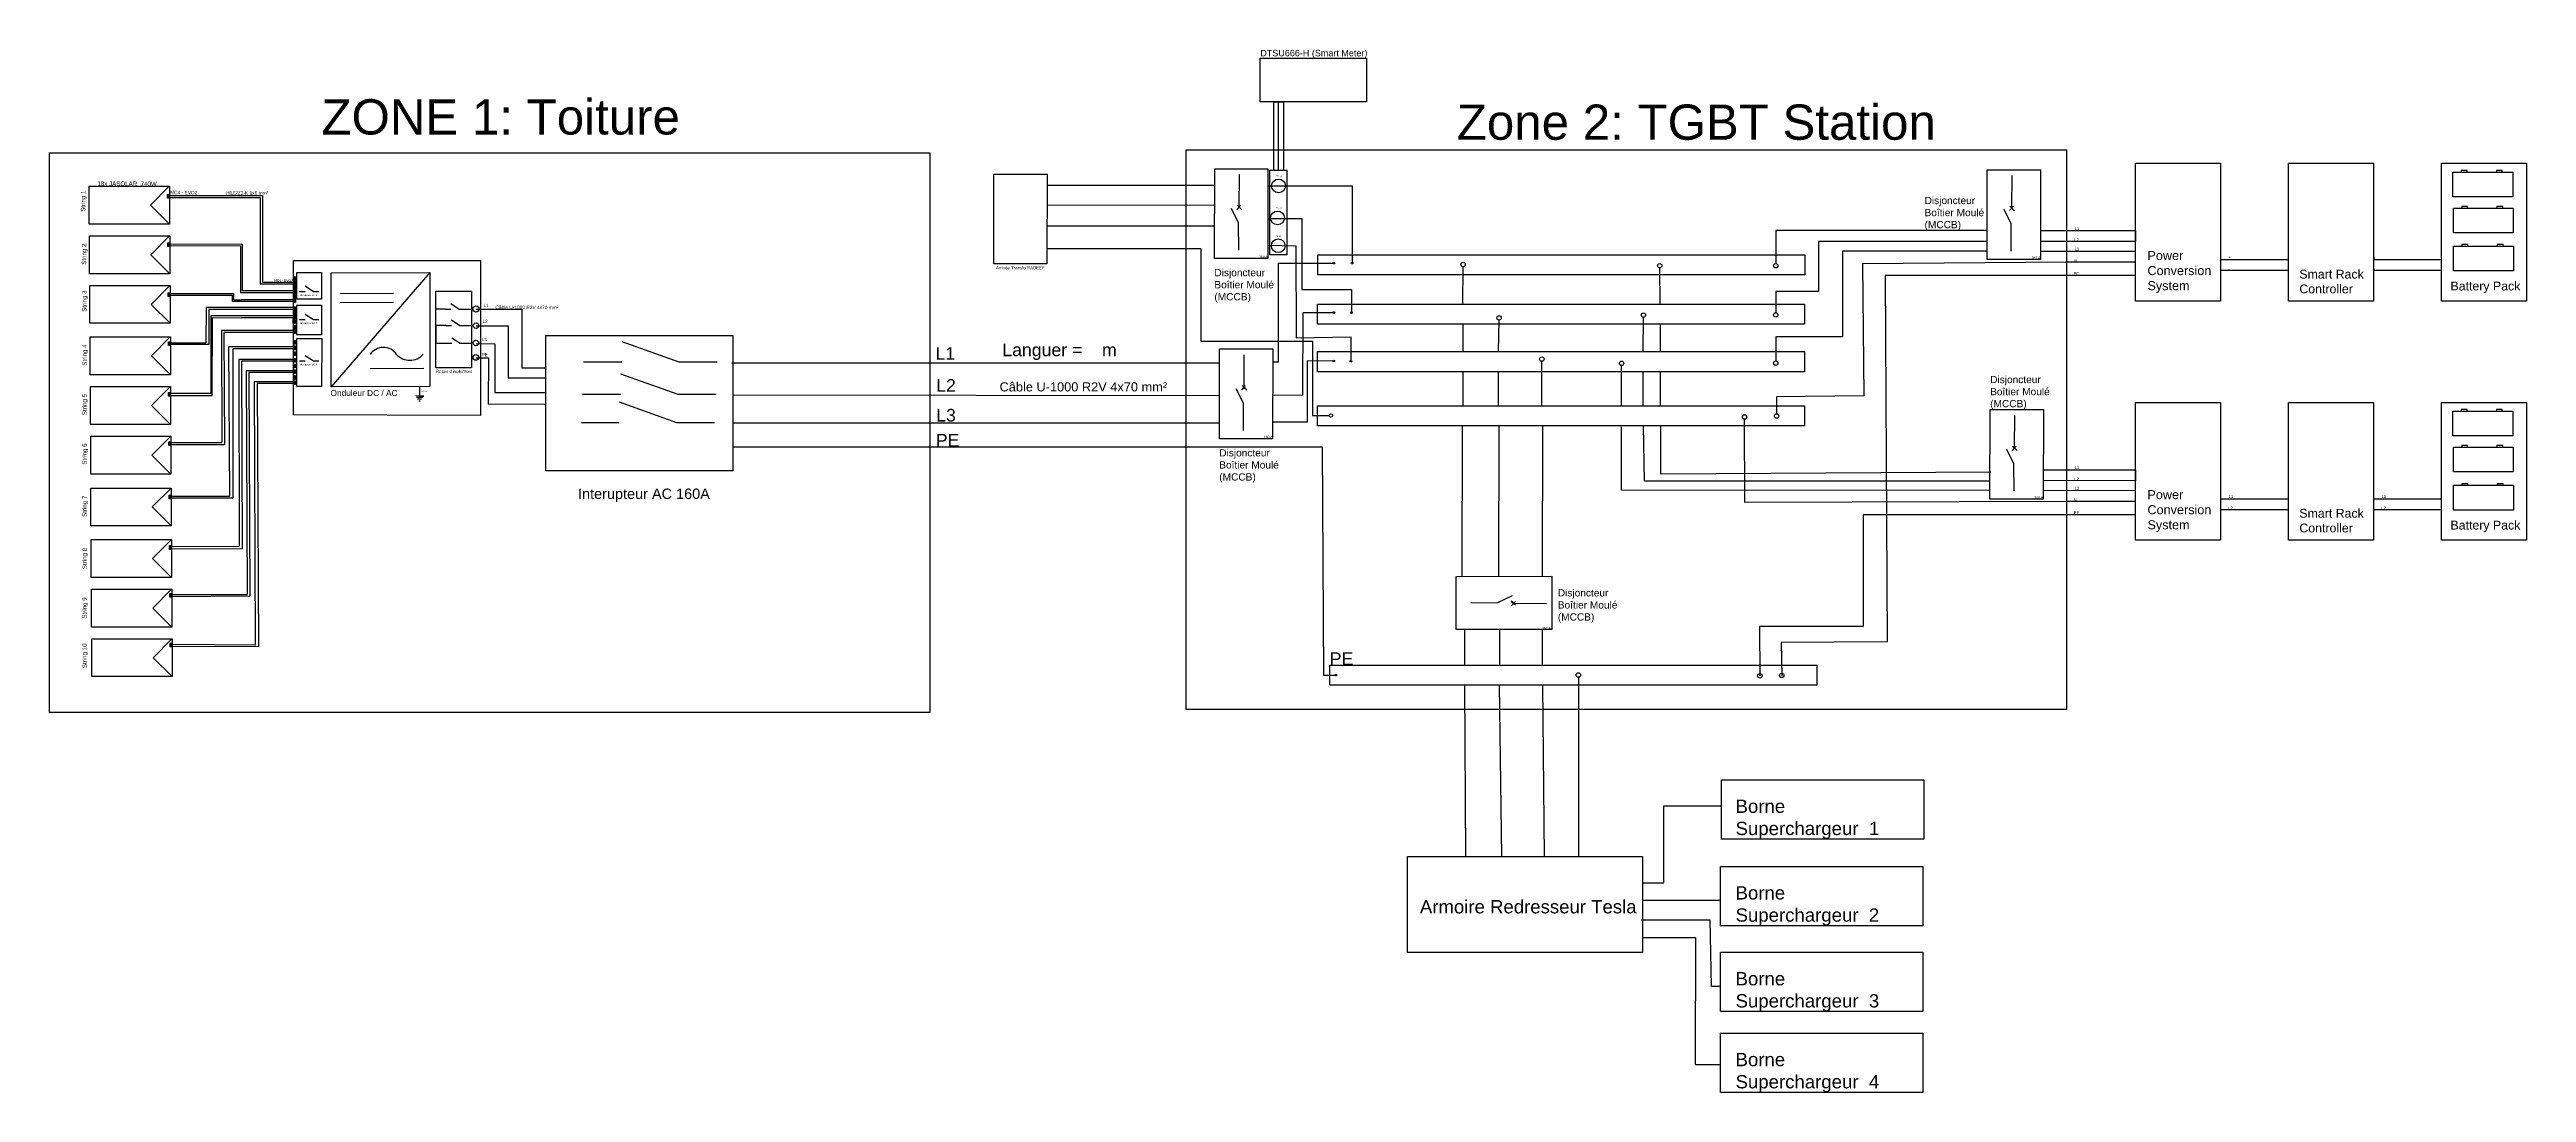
# Model space of a CAD drawing. Header units: millimetres. Extents: x 1781 to 10785, y -1123 to 2670.
import ezdxf

# ---------------------------------------------------------------- set-up
doc = ezdxf.new("R2010")
doc.units = ezdxf.units.MM
doc.styles.get("Standard").update_dxf_attribs({"font": 'arial.ttf'})

msp = doc.modelspace()

# ---------------------------------------------------------------- linework, layer by layer
for p, q in [((6231.5, 2231.3), (6231.5, 2480.1)), ((6231.5, 2480.1), (6267.2, 2480.1)), ((6248.3, 2231.3), (6248.3, 2480.1)), ((6267.2, 2480.1), (6267.2, 2231.3)), ((2147.8, 2104.1), (2216.3, 2172.9)), ((5407.4, 2176.3), (6015.8, 2176.3)), ((2216.9, 2035.3), (2147.8, 2104.1)), ((2215.4, 2139.3), (2211.1, 2139.2)), ((2215.4, 2132.5), (2211.1, 2132.5)), ((2213.2, 2141.2), (2213.2, 2137.5)), ((2216.9, 2139), (2216.9, 2139)), ((2216.9, 2139), (2554.6, 2139)), ((2216.9, 2132.4), (2546.4, 2132.4)), ((2546.4, 2132.4), (2546.4, 1817.2)), ((2554.6, 2139), (2554.6, 1823.8)), ((5406.4, 2105.2), (6015, 2103.9)), ((6103.1, 2039.5), (6077.5, 2091.8)), ((6097.3, 2087.8), (6111.4, 2103.4)), ((6105.4, 2096.8), (6097.3, 2087.8)), ((6115.2, 2087.3), (6098.4, 2103.4)), ((6098.4, 2103.4), (6105.4, 2096.8)), ((6105.4, 2096.8), (6115.2, 2087.3)), ((8911.6, 2036), (8886, 2088.3)), ((8905.8, 2084.3), (8919.9, 2099.9)), ((8913.9, 2093.2), (8905.8, 2084.3)), ((8923.7, 2083.8), (8906.9, 2099.9)), ((8906.9, 2099.9), (8913.9, 2093.2)), ((8913.9, 2093.2), (8923.7, 2083.8)), ((2148.8, 1923.3), (2217.3, 1992.1)), ((5406.2, 2029.2), (6015, 2029.2)), ((6103.9, 1940.3), (6103.1, 2039.5)), ((6209.7, 2055.7), (6333.2, 2055.7)), ((6333.2, 2055.7), (6333.2, 1797.3)), ((8912.4, 1936.8), (8911.6, 2036)), ((9018.1, 2011.2), (9364, 2011.2)), ((9364, 2011.2), (9364, 1971.2)), ((2218, 1854.5), (2148.8, 1923.3)), ((2216.4, 1956.7), (2212.1, 1956.6)), ((2216.5, 1963.4), (2212.2, 1963.4)), ((2214.3, 1965.4), (2214.3, 1961.7)), ((2218, 1963.4), (2481, 1962.5)), ((2218, 1957.4), (2475.1, 1956.5)), ((2475.1, 1956.5), (2475.1, 1785.3)), ((2481, 1962.5), (2481, 1792.1)), ((5406.9, 1946.3), (5966.3, 1946.3)), ((9017.9, 1936.5), (9364, 1936.2)), ((9364, 1971.2), (9018, 1972)), ((9364, 1896.2), (9113.2, 1896.2)), ((9672.4, 1905.9), (9919.4, 1905.9)), ((10228.5, 1905.9), (10475.5, 1905.9)), ((2149.9, 1743.2), (2218.4, 1812)), ((2546.4, 1817.2), (2667.2, 1817.2)), ((2554.6, 1823.8), (2667.2, 1823.8)), ((2672.9, 1817.4), (2668.6, 1817.3)), ((2673, 1840.2), (2668.7, 1840.2)), ((2673, 1833.5), (2668.7, 1833.4)), ((2673, 1824.1), (2668.7, 1824.1)), ((2673.1, 1801.5), (2668.8, 1801.5)), ((2673.2, 1808.3), (2668.9, 1808.2)), ((2670.8, 1826.1), (2670.8, 1822.4)), ((2710, 1810), (2740, 1790)), ((3163.3, 1858.8), (2804.9, 1443.3)), ((6919.1, 1743.8), (6919.4, 1880.2)), ((7635.6, 1743.8), (7634.3, 1875.5)), ((9363.7, 1847.8), (9112.9, 1847.8)), ((9919.4, 1865.9), (9672.4, 1865.9)), ((10475.5, 1865.9), (10228.5, 1865.9)), ((2219, 1674.4), (2149.9, 1743.2)), ((2217.4, 1775.4), (2213.1, 1775.3)), ((2217.5, 1782.1), (2213.2, 1782.1)), ((2215.3, 1784.1), (2215.3, 1780.4)), ((2218, 1782.1), (2449.5, 1782.1)), ((2445.7, 1775.8), (2219, 1775.8)), ((2349.7, 1731.2), (2349, 1602.6)), ((2666.9, 1731.2), (2349.7, 1731.2)), ((2665.9, 1724.4), (2359.4, 1724.4)), ((2359.4, 1724.4), (2359.4, 1597.1)), ((2445.7, 1753.4), (2445.7, 1775.8)), ((2478, 1753.4), (2445.7, 1753.4)), ((2449.5, 1782.1), (2449.5, 1759.7)), ((2449.5, 1759.7), (2479, 1760.2)), ((2667.2, 1785.3), (2475.1, 1785.3)), ((2665.7, 1753.4), (2478, 1753.4)), ((2666.7, 1760.2), (2479, 1760.2)), ((2668.1, 1792.1), (2480.5, 1792.1)), ((2672.9, 1785.4), (2668.6, 1785.3)), ((2672.9, 1753.9), (2668.6, 1753.9)), ((2672.9, 1724), (2668.6, 1723.9)), ((2673, 1792.1), (2668.7, 1792)), ((2673, 1775.4), (2668.7, 1775.3)), ((2673, 1768.6), (2668.7, 1768.6)), ((2673, 1760.7), (2668.7, 1760.6)), ((2673, 1730.7), (2668.7, 1730.7)), ((2673, 1716.3), (2668.7, 1716.3)), ((2690, 1790), (2710, 1790)), ((2740, 1790), (2760, 1790)), ((3031, 1750.2), (2836.6, 1749.3)), ((2837.6, 1782.8), (3030.8, 1783.8)), ((3219.8, 1725.7), (3185.4, 1725.7)), ((3219.8, 1725.7), (3239.8, 1725.7)), ((3239.8, 1745.7), (3269.8, 1725.7)), ((3269.8, 1725.7), (3289.8, 1725.7)), ((3289.8, 1725.7), (3315.3, 1725.7)), ((3331, 1725.1), (3419.4, 1725.8)), ((3419.4, 1725.8), (3497.7, 1725.2)), ((3497.7, 1725.2), (3497.7, 1512.3)), ((6333.2, 1797.3), (6513.9, 1797.3)), ((6513.9, 1797.3), (6513.7, 1716.1)), ((2151, 1555.8), (2219.4, 1624.6)), ((2367.3, 1701.3), (2367, 1418.7)), ((2667.4, 1701.3), (2367.3, 1701.3)), ((2371.8, 1412.2), (2373.8, 1695.1)), ((2373.8, 1695.1), (2478.8, 1694.5)), ((2406, 1647.6), (2407, 1240.5)), ((2668.2, 1647.8), (2406.1, 1647.8)), ((2415, 1641.1), (2416.7, 1233.8)), ((2667.2, 1641), (2415.8, 1641)), ((2666.4, 1694.5), (2478.8, 1694.5)), ((2672.7, 1684.2), (2668.4, 1684.2)), ((2672.7, 1677.5), (2668.4, 1677.4)), ((2672.9, 1694.7), (2668.6, 1694.7)), ((2672.9, 1640.9), (2668.6, 1640.9)), ((2673, 1709.6), (2668.7, 1709.5)), ((2673, 1701.5), (2668.7, 1701.4)), ((2673, 1647.7), (2668.7, 1647.6)), ((2673.2, 1657.4), (2668.9, 1657.3)), ((2673.3, 1664.1), (2669, 1664.1)), ((2690, 1687.6), (2710, 1687.6)), ((2710, 1707.6), (2740, 1687.6)), ((2740, 1687.6), (2760, 1687.6)), ((3222.6, 1666.5), (3185.4, 1666.5)), ((3185.4, 1666.5), (3185.4, 1602.1)), ((3222.6, 1666.5), (3242.6, 1666.5)), ((3242.6, 1686.5), (3272.6, 1666.5)), ((3243.5, 1621.7), (3273.5, 1601.7)), ((3272.6, 1666.5), (3292.6, 1666.5)), ((3292.6, 1666.5), (3315.3, 1666.5)), ((3331.4, 1665.5), (3448.7, 1664.7)), ((3448.7, 1664.7), (3448.1, 1476.4)), ((6919.4, 1571.1), (6919.6, 1670.8)), ((7048.4, 1571.1), (7050.2, 1686)), ((7574, 1571.1), (7574.8, 1696.1)), ((7637.3, 1571.1), (7637.4, 1670.8)), ((2220.1, 1487), (2151, 1555.8)), ((2218.5, 1596.9), (2214.2, 1596.8)), ((2218.6, 1603.6), (2214.3, 1603.6)), ((2216.4, 1605.6), (2216.4, 1601.9)), ((2220.1, 1603.4), (2349, 1602.6)), ((2359.4, 1597.1), (2220.1, 1597.1)), ((2667.2, 1588.4), (2431.4, 1588.4)), ((2431.4, 1588.4), (2435.6, 1045)), ((2666.2, 1581.6), (2446.9, 1581.6)), ((2446.9, 1581.6), (2447.4, 1039.4)), ((2667.2, 1542.9), (2469.5, 1542.9)), ((2469.5, 1542.9), (2470.1, 863.3)), ((2667.4, 1536.2), (2478.6, 1536.1)), ((2478.6, 1536.1), (2481.1, 854)), ((2672.9, 1581.7), (2668.6, 1581.7)), ((2672.9, 1536.2), (2668.6, 1536.2)), ((2673, 1588.5), (2668.7, 1588.4)), ((2673, 1560.3), (2668.7, 1560.2)), ((2673, 1543), (2668.7, 1542.9)), ((2673.1, 1601.2), (2668.8, 1601.2)), ((2673.1, 1567), (2668.8, 1567)), ((2673.2, 1608), (2668.9, 1607.9)), ((2690, 1537.6), (2710, 1537.6)), ((2710, 1557.6), (2740, 1537.6)), ((2740, 1537.6), (2760, 1537.6)), ((3185.4, 1602.1), (3223.5, 1601.7)), ((3223.5, 1601.7), (3243.5, 1601.7)), ((3273.5, 1601.7), (3293.5, 1601.7)), ((3293.5, 1601.7), (3315.3, 1601.7)), ((3330.8, 1548.6), (3377.1, 1548.6)), ((3331.4, 1601.1), (3399.3, 1599.9)), ((3377.1, 1548.6), (3375.8, 1380.2)), ((3399.3, 1599.9), (3399.9, 1422.8)), ((3722.2, 1533.5), (3860.8, 1533.5)), ((3860.8, 1607.6), (4068.8, 1533.5)), ((4068.8, 1533.5), (4207.5, 1533.5)), ((6248, 1533), (6227.7, 1533.1)), ((7205.8, 1374.1), (7205.8, 1536.3)), ((2152, 1375), (2220.5, 1443.8)), ((2667.2, 1501.6), (2495.4, 1501.6)), ((2495.4, 1501.6), (2499.7, 687.5)), ((2667.5, 1494.7), (2505.5, 1494.8)), ((2505.5, 1494.8), (2509.6, 682.4)), ((2667.2, 1461.7), (2525.1, 1461.7)), ((2525.1, 1461.7), (2528.2, 505)), ((2667.2, 1454.9), (2535.1, 1454.9)), ((2535.1, 1454.9), (2540, 498.1)), ((2672.9, 1522.5), (2668.6, 1522.5)), ((2672.9, 1515.8), (2668.6, 1515.7)), ((2672.9, 1495), (2668.6, 1495)), ((2672.9, 1480.4), (2668.6, 1480.3)), ((2672.9, 1473.6), (2668.6, 1473.6)), ((2672.9, 1454.8), (2668.6, 1454.8)), ((2673, 1501.8), (2668.7, 1501.7)), ((2673, 1461.6), (2668.7, 1461.5)), ((3141, 1510), (2946.7, 1509.1)), ((3125.9, 1443.7), (3125.5, 1409.8)), ((3448.1, 1476.4), (3585.8, 1476.4)), ((3497.7, 1512.3), (3584.9, 1512.1)), ((3856.4, 1489.9), (4064.4, 1415.9)), ((4261.1, 1530.5), (6034.3, 1530.5)), ((6115, 1432.2), (6129, 1447.8)), ((6123.1, 1441.2), (6115, 1432.2)), ((6132.9, 1431.7), (6116.1, 1447.9)), ((6116.1, 1447.9), (6123.1, 1441.2)), ((6123.1, 1441.2), (6132.9, 1431.7)), ((6919.4, 1374.1), (6919.4, 1498.2)), ((7048.4, 1374.1), (7048.4, 1498.2)), ((7495.2, 1374.1), (7495.2, 1520.8)), ((7574, 1374.1), (7574, 1498.2)), ((7636.9, 1374.1), (7636.9, 1498.2)), ((2221.1, 1306.2), (2152, 1375)), ((2219.6, 1419), (2215.3, 1418.9)), ((2219.6, 1412.2), (2215.3, 1412.2)), ((2217.4, 1420.9), (2217.4, 1417.2)), ((2367, 1418.7), (2221.1, 1418.9)), ((2221.1, 1412.2), (2371.8, 1412.2)), ((3141.1, 1409.5), (3112.2, 1409.9)), ((3115.1, 1405.3), (3137.9, 1405.1)), ((3119, 1399.2), (3133.5, 1399)), ((3123.7, 1392), (3128.4, 1391.9)), ((3125.5, 1409.8), (3141.1, 1409.5)), ((3375.8, 1380.2), (3584.6, 1380.8)), ((3399.9, 1422.8), (3585.2, 1422.1)), ((3717.7, 1415.9), (3856.4, 1415.9)), ((3851.6, 1388), (4059.6, 1314)), ((4064.4, 1415.9), (4203.1, 1415.9)), ((4263.7, 1413.8), (6034.3, 1412.1)), ((6120.8, 1384), (6095.1, 1436.2)), ((6121.6, 1284.8), (6120.8, 1384)), ((2153, 1194.9), (2221.5, 1263.7)), ((3713, 1314), (3851.6, 1314)), ((4059.6, 1314), (4198.3, 1314)), ((4265.3, 1312.4), (6034.3, 1312.4)), ((6372.3, 1338.3), (6432.5, 1338.7)), ((6916.2, 1301.4), (6915, 754.6)), ((7049.1, 1301.4), (7047.9, 754.6)), ((7208.1, 1301.1), (7207, 754.2)), ((2222.2, 1126.1), (2153, 1194.9)), ((2220.6, 1233.4), (2216.3, 1233.3)), ((2220.7, 1240.1), (2216.4, 1240)), ((2218.5, 1242.1), (2218.5, 1238.4)), ((2220.7, 1240.1), (2407, 1240.5)), ((2222.2, 1233.4), (2416.7, 1233.8)), ((4264.7, 1224.9), (6034.3, 1224.9)), ((8921.9, 1163.6), (8896.3, 1215.8)), ((8916.1, 1211.9), (8930.2, 1227.5)), ((8924.2, 1220.8), (8916.1, 1211.9)), ((8934, 1211.4), (8917.2, 1227.5)), ((8917.2, 1227.5), (8924.2, 1220.8)), ((8924.2, 1220.8), (8934, 1211.4)), ((8922.7, 1064.4), (8921.9, 1163.6)), ((9364, 1101.5), (9028.3, 1102.2)), ((9028.4, 1141.6), (9364, 1141.5)), ((9364, 1141.5), (9364, 1101.5)), ((2154.1, 1006.2), (2222.6, 1075)), ((2223.2, 937.4), (2154.1, 1006.2)), ((2221.7, 1046), (2217.4, 1046)), ((2221.7, 1039.3), (2217.4, 1039.2)), ((2219.5, 1048), (2219.5, 1044.3)), ((2222, 1039.2), (2447.4, 1039.4)), ((2222.3, 1046), (2435.6, 1045)), ((9028.3, 1067.2), (9364, 1066.5)), ((9364, 1026.5), (9113.2, 1026.5)), ((9672.4, 1036.1), (9919.4, 1036.1)), ((9919.4, 996.1), (9672.4, 996.1)), ((10228.5, 1036.1), (10475.5, 1036.1)), ((10475.5, 996.1), (10228.5, 996.1)), ((9363.7, 978), (9112.9, 978)), ((2155.2, 818.9), (2223.7, 887.7)), ((2224.3, 750.1), (2155.2, 818.9)), ((2222.8, 862.1), (2218.5, 862)), ((2222.8, 855.3), (2218.5, 855.3)), ((2220.6, 864.1), (2220.6, 860.4)), ((2223.1, 855.3), (2481.1, 854)), ((2223.4, 862.1), (2470.1, 863.3)), ((2156.2, 638), (2224.7, 706.8)), ((2225.4, 569.2), (2156.2, 638)), ((2223.8, 681), (2219.5, 681)), ((2223.9, 687.8), (2219.6, 687.7)), ((2221.7, 689.8), (2221.7, 686)), ((2224.4, 687.7), (2499.4, 687.5)), ((2225.4, 681), (2509.6, 682.4)), ((6947.1, 657.4), (7046.3, 658.2)), ((7046.3, 658.2), (7098.6, 683.8)), ((7094.1, 646.1), (7110.2, 662.9)), ((7103.6, 655.9), (7094.1, 646.1)), ((7103.6, 655.9), (7094.6, 664)), ((7094.6, 664), (7110.2, 649.9)), ((7110.2, 662.9), (7103.6, 655.9)), ((6924.5, 560.7), (6924.5, 431.3)), ((7051.8, 560.7), (7051.8, 431.3)), ((7206.6, 560.7), (7206.6, 431.3)), ((2157.3, 457.9), (2225.8, 526.7)), ((2226.4, 389.1), (2157.3, 457.9)), ((2224.8, 500.5), (2220.5, 500.4)), ((2224.9, 507.2), (2220.6, 507.2)), ((2222.7, 509.2), (2222.7, 505.5)), ((2228.2, 507.2), (2531, 505)), ((2229.2, 500.4), (2542.8, 498.1)), ((7338.5, 387), (7339, -265)), ((6925, 358.3), (6928.1, -265)), ((7051.2, 358.3), (7059.1, -265)), ((7207.7, 358.3), (7214.5, -265))]:
    msp.add_line(p, q)
for points in [[(6182.4, 2638.1), (6568.8, 2638.1), (6568.8, 2480.1), (6182.4, 2480.1)], [(1780.9, 2294.1), (4980.7, 2294.1), (4980.7, 258.8), (1780.9, 258.8)], [(5913, 2304.9), (9112.9, 2304.9), (9112.9, 269.5), (5913, 269.5)], [(9363.7, 2256.5), (9672.4, 2256.5), (9672.4, 1754.9), (9363.7, 1754.9)], [(9919.8, 2256.5), (10228.5, 2256.5), (10228.5, 1754.9), (9919.8, 1754.9)], [(10476.3, 2256.5), (10785.1, 2256.5), (10785.1, 1754.9), (10476.3, 1754.9)], [(1925.1, 2172.9), (2216.9, 2172.9), (2216.9, 2035.3), (1925.1, 2035.3)], [(5214.1, 2216.7), (5407.5, 2216.7), (5406.8, 1890.2), (5213.4, 1890.2)], [(6016.7, 2236.4), (6210.1, 2236.4), (6209.4, 1909.9), (6016, 1909.9)], [(6217.4, 2231.3), (6279.2, 2231.3), (6279.1, 1923.7), (6217.2, 1923.7)], [(6217.4, 2231.3), (6279.2, 2231.3), (6279.1, 1923.7), (6217.2, 1923.7)], [(8825.2, 2232.9), (9018.6, 2232.9), (9017.9, 1906.4), (8824.5, 1906.4)], [(10517.4, 2224.5), (10735.1, 2224.5), (10735.1, 2134.5), (10517.4, 2134.5)], [(10547.7, 2224.5), (10569, 2224.5), (10569, 2230.4), (10547.7, 2230.4)], [(10675.8, 2224.5), (10697.1, 2224.5), (10697.1, 2230.4), (10675.8, 2230.4)], [(2209.7, 2142.7), (2216.9, 2142.7), (2216.9, 2129.1), (2209.7, 2129.1)], [(10519.5, 2093.4), (10737.2, 2093.4), (10737.2, 2003.3), (10519.5, 2003.3)], [(10549.8, 2093.4), (10571.1, 2093.4), (10571.1, 2099.3), (10549.8, 2099.3)], [(10677.9, 2093.4), (10699.2, 2093.4), (10699.2, 2099.3), (10677.9, 2099.3)], [(1926.2, 1992.1), (2218, 1992.1), (2218, 1854.5), (1926.2, 1854.5)], [(2210.7, 1966.9), (2218, 1966.9), (2218, 1953.2), (2210.7, 1953.2)], [(2667.2, 1903), (3347.1, 1903), (3347.1, 1339.4), (2667.2, 1340.9)], [(6391.2, 1923.8), (8161.8, 1923.8), (8161.8, 1850.9), (6391.2, 1850.9)], [(10520.1, 1954.6), (10737.8, 1954.6), (10737.8, 1864.6), (10520.1, 1864.6)], [(10550.4, 1954.6), (10571.8, 1954.6), (10571.8, 1960.5), (10550.4, 1960.5)], [(10678.5, 1954.6), (10699.9, 1954.6), (10699.9, 1960.5), (10678.5, 1960.5)], [(1927.2, 1812), (2219, 1812), (2219, 1674.4), (1927.2, 1674.4)], [(2667.2, 1827.5), (2674.5, 1827.5), (2674.5, 1813.9), (2667.2, 1813.9)], [(2667.3, 1843.7), (2674.5, 1843.7), (2674.5, 1830), (2667.3, 1830)], [(2667.4, 1811.7), (2674.7, 1811.7), (2674.7, 1798.1), (2667.4, 1798.1)], [(2679.7, 1858.8), (2769.7, 1858.8), (2769.9, 1762.4), (2679.9, 1762.4)], [(2804.9, 1858.4), (3163.3, 1858.8), (3163.3, 1443.8), (2804.9, 1443.3)], [(2211.7, 1785.6), (2219, 1785.6), (2219, 1771.9), (2211.7, 1771.9)], [(2667.2, 1795.5), (2674.5, 1795.5), (2674.5, 1781.9), (2667.2, 1781.9)], [(2667.2, 1764.1), (2674.5, 1764.1), (2674.5, 1750.5), (2667.2, 1750.5)], [(2667.2, 1734.2), (2674.5, 1734.2), (2674.5, 1720.5), (2667.2, 1720.5)], [(2667.3, 1778.8), (2674.5, 1778.8), (2674.5, 1765.2), (2667.3, 1765.2)], [(2667.3, 1719.8), (2674.5, 1719.8), (2674.5, 1706.1), (2667.3, 1706.1)], [(2680, 1740), (2770, 1740), (2770, 1632.3), (2680, 1632.3)], [(3185.4, 1791.4), (3315.3, 1791.4), (3315.3, 1512.5), (3185.4, 1512.5)], [(6390.2, 1743.8), (8160.8, 1743.8), (8160.8, 1670.8), (6390.2, 1670.8)], [(1928.3, 1624.6), (2220.1, 1624.6), (2220.1, 1487), (1928.3, 1487)], [(2667, 1687.7), (2674.2, 1687.7), (2674.2, 1674), (2667, 1674)], [(2667.2, 1704.9), (2674.5, 1704.9), (2674.5, 1691.3), (2667.2, 1691.3)], [(2667.2, 1651.1), (2674.5, 1651.1), (2674.5, 1637.5), (2667.2, 1637.5)], [(2667.5, 1667.6), (2674.8, 1667.6), (2674.8, 1653.9), (2667.5, 1653.9)], [(3585, 1629.6), (4264.9, 1629.6), (4264.6, 1138.2), (3584.8, 1138.2)], [(2212.8, 1607.1), (2220.1, 1607.1), (2220.1, 1593.4), (2212.8, 1593.4)], [(2667.2, 1591.9), (2674.5, 1591.9), (2674.5, 1578.3), (2667.2, 1578.3)], [(2667.2, 1546.4), (2674.5, 1546.4), (2674.5, 1532.7), (2667.2, 1532.7)], [(2667.3, 1570.5), (2674.6, 1570.5), (2674.6, 1556.8), (2667.3, 1556.8)], [(2667.4, 1611.4), (2674.7, 1611.4), (2674.7, 1597.8), (2667.4, 1597.8)], [(2680.3, 1619.3), (2770.3, 1619.3), (2769.9, 1444.6), (2679.9, 1444.6)], [(6034.3, 1580.8), (6227.8, 1580.8), (6227.1, 1254.3), (6033.6, 1254.3)], [(6390.2, 1571.1), (8160.8, 1571.1), (8160.8, 1498.2), (6390.2, 1498.2)], [(1929.3, 1443.8), (2221.1, 1443.8), (2221.1, 1306.2), (1929.3, 1306.2)], [(2667.2, 1526), (2674.4, 1526), (2674.4, 1512.3), (2667.2, 1512.3)], [(2667.2, 1505.2), (2674.5, 1505.2), (2674.5, 1491.6), (2667.2, 1491.6)], [(2667.2, 1483.8), (2674.4, 1483.8), (2674.4, 1470.2), (2667.2, 1470.2)], [(2667.2, 1465), (2674.5, 1465), (2674.5, 1451.4), (2667.2, 1451.4)], [(2213.9, 1422.4), (2221.1, 1422.4), (2221.1, 1408.8), (2213.9, 1408.8)], [(6390.2, 1374.1), (8160.8, 1374.1), (8160.8, 1301.1), (6390.2, 1301.1)], [(8835.5, 1360.5), (9028.9, 1360.5), (9028.2, 1034), (8834.8, 1034)], [(9363.7, 1386.7), (9672.4, 1386.7), (9672.4, 885.1), (9363.7, 885.1)], [(9919.8, 1386.7), (10228.5, 1386.7), (10228.5, 885.1), (9919.8, 885.1)], [(10476.3, 1386.7), (10785.1, 1386.7), (10785.1, 885.1), (10476.3, 885.1)], [(10517.4, 1354.8), (10735.1, 1354.8), (10735.1, 1264.7), (10517.4, 1264.7)], [(10547.7, 1354.8), (10569, 1354.8), (10569, 1360.6), (10547.7, 1360.6)], [(10675.8, 1354.8), (10697.1, 1354.8), (10697.1, 1360.6), (10675.8, 1360.6)], [(1930.4, 1263.7), (2222.2, 1263.7), (2222.2, 1126.1), (1930.4, 1126.1)], [(2214.9, 1243.5), (2222.2, 1243.5), (2222.2, 1229.9), (2214.9, 1229.9)], [(10519.5, 1223.6), (10737.2, 1223.6), (10737.2, 1133.6), (10519.5, 1133.6)], [(10549.8, 1223.6), (10571.1, 1223.6), (10571.1, 1229.5), (10549.8, 1229.5)], [(10677.9, 1223.6), (10699.2, 1223.6), (10699.2, 1229.5), (10677.9, 1229.5)], [(10520.1, 1084.9), (10737.8, 1084.9), (10737.8, 994.8), (10520.1, 994.8)], [(10550.4, 1084.9), (10571.8, 1084.9), (10571.8, 1090.8), (10550.4, 1090.8)], [(10678.5, 1084.9), (10699.9, 1084.9), (10699.9, 1090.8), (10678.5, 1090.8)], [(1931.5, 1075), (2223.2, 1075), (2223.2, 937.4), (1931.5, 937.4)], [(2216, 1049.4), (2223.2, 1049.4), (2223.2, 1035.8), (2216, 1035.8)], [(1932.5, 887.7), (2224.3, 887.7), (2224.3, 750.1), (1932.5, 750.1)], [(2217.1, 865.5), (2224.3, 865.5), (2224.3, 851.9), (2217.1, 851.9)], [(7241.5, 754.1), (7241.5, 560.7), (6893.8, 560.3), (6893.8, 753.7)], [(1933.6, 706.8), (2225.4, 706.8), (2225.4, 569.2), (1933.6, 569.2)], [(2218.1, 691.2), (2225.4, 691.2), (2225.4, 677.6), (2218.1, 677.6)], [(1934.6, 526.7), (2226.4, 526.7), (2226.4, 389.1), (1934.6, 389.1)], [(2219.1, 510.6), (2226.4, 510.6), (2226.4, 497), (2219.1, 497)], [(6434.6, 431.3), (8205.2, 431.3), (8205.2, 358.3), (6434.6, 358.3)], [(7858.6, 13.5), (8594.1, 13.5), (8594.1, -202.3), (7858.6, -202.3)], [(6717.2, -265), (7572.2, -265), (7572.2, -614.5), (6717.2, -614.5)], [(7855.7, -301.4), (8591.2, -301.4), (8591.2, -517.3), (7855.7, -517.3)], [(7855.7, -613.5), (8591.2, -613.5), (8591.2, -829.3), (7855.7, -829.3)], [(7855.7, -907.7), (8591.2, -907.7), (8591.2, -1123.5), (7855.7, -1123.5)]]:
    msp.add_lwpolyline(points, close=True)
for points in [[(6105.4, 2096.8), (6106.4, 2215.3)], [(6209.9, 2174.2), (6516.1, 2174.1), (6516.2, 1896.4)], [(8913.9, 2093.2), (8914.9, 2211.8)], [(8824.7, 2011.8), (8055.9, 2011.2), (8055.9, 1891.4)], [(5966.3, 1946.3), (5965.8, 1608.9), (6372.4, 1608.9), (6372.3, 1338.3)], [(6209.5, 1958.7), (6311.8, 1955.9), (6312.5, 1621.3), (6511.5, 1624.6), (6511.7, 1539.3)], [(6248, 1533), (6248.1, 1893.4), (6446.5, 1893.1)], [(8824.6, 1971.8), (8211.8, 1971.2), (8211.8, 1789.6), (8055.9, 1789.6), (8055.9, 1712.7)], [(8824.5, 1936.9), (8298.6, 1936.2), (8298.6, 1625), (8055.9, 1625), (8055.9, 1537.4)], [(9113.2, 1896.2), (8371.8, 1890), (8375.9, 1410), (8058.6, 1407.3), (8059.1, 1345)], [(9112.9, 1847.8), (8453.6, 1847.8), (8461.3, 515.7), (8076, 513.5), (8078.1, 391.2)], [(6227.4, 1414.5), (6337.2, 1413), (6338.5, 1713.8), (6446.8, 1713.2)], [(6123.1, 1441.2), (6124.1, 1559.8)], [(6446.3, 1536.9), (6352.9, 1537.6), (6352.1, 1314.5), (6227.2, 1315)], [(8834.8, 1066.7), (7495, 1067.4), (7495.1, 1298.1)], [(8834.9, 1100.3), (7578.9, 1100.3), (7575.2, 1301.1)], [(8837.9, 1133.3), (7638.1, 1125.8), (7638.1, 1301.1)], [(9113.2, 1026.5), (7943.9, 1023), (7942.9, 1325.4)], [(8924.2, 1220.8), (8925.2, 1339.4)], [(6034.3, 1224.9), (6406.6, 1224.5), (6411.9, 395), (6457.2, 394.6)], [(9112.9, 978), (8374, 978), (8374, 571.4), (7997.2, 571.4), (7998.3, 391.9)], [(7103.6, 655.9), (7222.1, 654.9)], [(7572.2, -361.3), (7649.2, -361.3), (7649.2, -81.3), (7858.6, -81.3)], [(7572.2, -423.7), (7855.7, -423.7)], [(7568.5, -495), (7817, -495), (7820.8, -736.9), (7855.7, -736.9)], [(7572.2, -559.4), (7764.6, -559.4), (7763.4, -1021.2), (7855.7, -1021.2)]]:
    msp.add_lwpolyline(points)
for centre, radius in [((6248.6, 2174.1), 25), ((2213.3, 2139.2), 2.68), ((2213.2, 2132.5), 2.48), ((6244.8, 2057.6), 25), ((6247.6, 1956.5), 25), ((2214.3, 1963.4), 2.68), ((2214.3, 1956.6), 2.48), ((6449.6, 1893.1), 3.05), ((6516.2, 1893.3), 3.05), ((6919.4, 1888.2), 8), ((7634.2, 1883.5), 8), ((8055.9, 1883.4), 8), ((2670.8, 1824.1), 2.68), ((2670.9, 1840.2), 2.68), ((2670.8, 1817.3), 2.48), ((2671, 1808.3), 2.68), ((2670.8, 1833.5), 2.48), ((2671, 1801.5), 2.48), ((2215.3, 1782.1), 2.68), ((2215.3, 1775.4), 2.48), ((2670.8, 1792.1), 2.68), ((2670.8, 1760.7), 2.68), ((2670.8, 1730.7), 2.68), ((2670.9, 1775.4), 2.68), ((2670.9, 1716.3), 2.68), ((2670.8, 1785.3), 2.48), ((2670.8, 1753.9), 2.48), ((2670.8, 1723.9), 2.48), ((2670.8, 1768.6), 2.48), ((2670.8, 1709.6), 2.48), ((3330.8, 1726), 11.4), ((6449.9, 1713.3), 3.05), ((6513.7, 1713), 3.05), ((7575, 1704.1), 8), ((8055.9, 1704.7), 8), ((2670.6, 1684.2), 2.68), ((2670.5, 1677.5), 2.48), ((2670.8, 1701.4), 2.68), ((2670.8, 1647.6), 2.68), ((2670.8, 1694.7), 2.48), ((2670.8, 1640.9), 2.48), ((2671.1, 1664.1), 2.68), ((2671.1, 1657.4), 2.48), ((3331.3, 1665.6), 10.2), ((7050.3, 1694), 8), ((2216.4, 1603.6), 2.68), ((2216.4, 1596.9), 2.48), ((2670.8, 1588.4), 2.68), ((2670.8, 1542.9), 2.68), ((2670.9, 1567), 2.68), ((2671, 1607.9), 2.68), ((2670.8, 1581.7), 2.48), ((2670.8, 1536.2), 2.48), ((2670.9, 1560.3), 2.48), ((2671, 1601.2), 2.48), ((3330.7, 1550), 10.2), ((3330.9, 1602.6), 10.2), ((6449.4, 1536.9), 3.05), ((6511.7, 1536.2), 3.05), ((7205.8, 1544.3), 8), ((7495.8, 1528.7), 8), ((8055.9, 1529.4), 8), ((2670.8, 1522.5), 2.68), ((2670.8, 1501.7), 2.68), ((2670.8, 1480.4), 2.68), ((2670.8, 1461.6), 2.68), ((2670.7, 1515.7), 2.48), ((2670.7, 1473.6), 2.48), ((2670.8, 1495), 2.48), ((2670.8, 1454.8), 2.48), ((2217.5, 1418.9), 2.68), ((2217.4, 1412.2), 2.48), ((6439, 1338.7), 6.43), ((7942.9, 1333.4), 8), ((8059.2, 1337), 8), ((2218.5, 1240.1), 2.68), ((2218.5, 1233.3), 2.48), ((2219.6, 1046), 2.68), ((2219.5, 1039.2), 2.48), ((2220.7, 862.1), 2.68), ((2220.6, 855.3), 2.48), ((2221.7, 687.7), 2.68), ((2221.7, 681), 2.48), ((2222.8, 507.2), 2.68), ((2222.7, 500.4), 2.48), ((6457.4, 394.6), 3.05), ((7338.5, 395), 8), ((7998.3, 391.9), 8), ((8078, 393.3), 8)]:
    msp.add_circle(centre, radius)
for centre, radius, start, end in [((2994.3, 1527.8), 58.6, 34.80539, 145.74779), ((3090.6, 1603.9), 64.3, 221.55495, 318.99823)]:
    msp.add_arc(centre, radius, start, end)

# ---------------------------------------------------------------- texts
at = {"attachment_point": 1}
for s, insert, char_height, width in [('DTSU666-H (Smart Meter)', (6182.4, 2668.8), 23.431, 404.779), ('TC L1', (6239.7, 2212.2), 5.34, 25.168), ('TC L2', (6239.7, 2096.8), 5.34, 25.168), ('Disjoncteur Boîtier Moulé (MCCB)', (8597, 2134.1), 26.322, 230.838), ('TC L3', (6238.2, 1994), 5.34, 25.168), ('160 A', (6177.7, 1920.8), 8.68, 31.903), ('160 A', (8986.2, 1917.3), 8.68, 31.903), ('Power Conversion System', (9407.3, 1937.2), 32.872, 256.572), ('Arrivée Transfo RADEEF', (5221.9, 1881.9), 11.277, 184.002), ('Disjoncteur Boîtier Moulé (MCCB)', (6015.4, 1871.8), 26.322, 230.838), ('Smart Rack \\PController', (9959.5, 1869), 32.104, 250.576), (' Battery Pack', (10496.4, 1825.9), 32.104, 279.863), ('Câble U-1000 R2V 4x70 mm²', (5234.5, 1459.7), 33.232, 636.154), ('Disjoncteur Boîtier Moulé (MCCB)', (8835.5, 1482.9), 26.322, 230.838), ('160 A', (6195.4, 1265.3), 8.68, 31.903), ('Disjoncteur Boîtier Moulé (MCCB)', (6033.1, 1216.3), 26.322, 230.838), ('160 A', (8996.5, 1044.9), 8.68, 31.903), ('Power Conversion System', (9407.3, 1067.4), 32.872, 256.572), ('Smart Rack \\PController', (9959.5, 999.3), 32.104, 250.576), (' Battery Pack', (10496.4, 956.2), 32.104, 279.863), ('Disjoncteur Boîtier Moulé (MCCB)', (7263.9, 707), 26.322, 230.838), ('Borne Superchargeur  1', (7910, -58.2), 48.373, 634.725), ('Armoire Redresseur Tesla', (6762.4, -423.7), 48.323, 849.075), ('Borne Superchargeur  2', (7910, -373.2), 48.373, 634.725), ('Borne Superchargeur  3', (7910, -685.3), 48.373, 634.725), ('Borne Superchargeur  4', (7910, -979.5), 48.373, 634.725)]:
    msp.add_mtext(s, dxfattribs=dict(at, insert=insert, char_height=char_height, width=width))
for s, width, gutter_width, insert, char_height in [('ZONE 1:{\\fArial|b0|i0|c178|p34; }Toiture', 1670.177, 640.8, (2769.3, 2489.1), 128.17), ('\\pxqc;Zone 2:{\\fArial|b0|i0|c178|p34; }TGBT Station', 2420.765, 640.8, (6556.9, 2470), 128.17), ('L2', 125.737, 53.7, (9141.7, 1982.9), 10.73), ('L1', 125.737, 53.7, (9142.7, 2024.8), 10.73), ('N', 125.737, 53.7, (9141.4, 1907), 10.7), ('L3', 125.737, 53.7, (9142.4, 1949.8), 10.73), ('+', 125.737, 53.7, (9702, 1919.4), 10.7), ('+', 125.737, 53.7, (10229.5, 1918.5), 10.7), ('PE', 125.737, 53.7, (9139.1, 1861.2), 10.73), ('-', 125.737, 53.7, (9701, 1877.5), 10.7), ('-', 125.737, 53.7, (10228.5, 1876.6), 10.7), ('Interrupteur DC 1', 69.011, 29.5, (2690, 1780), 5.89), ('L1', 135.51, 57.8, (3359.2, 1745.4), 11.57), ('Interrupteur DC 2', 69.011, 29.5, (2690, 1677.6), 5.89), ('L3', 135.51, 57.8, (3352.3, 1621.1), 11.57), ('L2', 135.51, 57.8, (3355.3, 1687.2), 11.57), ('PE', 135.51, 57.8, (3352.3, 1565.8), 11.57), ('L1', 539.04, 230, (5001.5, 1587.4), 46.01), ('Languer =    m', 539.04, 230, (5244.3, 1600.7), 46.007), ('Interrupteur DC 3', 69.011, 29.5, (2690, 1527.6), 5.89), ('Relais d isolement ', 135.51, 57.8, (3185.3, 1505.2), 11.566), ('L2', 539.04, 230, (5003.9, 1471.4), 46.01), ('Onduleur DC / AC ', 254.027, 108.4, (2802.1, 1431.5), 21.681), ('Cu 16 mm', 23.921, 17.4, (3132.4, 1428.8), 3.48), ('L3', 539.04, 230, (5003.9, 1363), 46.01), ('PE', 539.04, 230, (5002.6, 1271.9), 46.01), ('L2', 125.737, 53.7, (9141.7, 1113.1), 10.73), ('L1', 125.737, 53.7, (9142.7, 1155), 10.73), ('Interupteur AC 160A', 490.378, 188.2, (3702.1, 1073.1), 37.632), ('N', 125.737, 53.7, (9139.3, 1037.2), 10.7), ('PE', 125.737, 53.7, (9139.6, 990.6), 10.73), ('L3', 125.737, 53.7, (9142.4, 1080), 10.73), ('L2', 125.737, 53.7, (9701, 1007.7), 10.73), ('L1', 125.737, 53.7, (9702, 1049.7), 10.73), ('L2', 125.737, 53.7, (10257.1, 1007.7), 10.73), ('L1', 125.737, 53.7, (10258.1, 1049.7), 10.73), ('PE', 539.04, 230, (6434.6, 477.3), 46.01)]:
    msp.add_mtext_dynamic_manual_height_columns(s, width=width, gutter_width=gutter_width, heights=[0], dxfattribs=dict(at, insert=insert, char_height=char_height))
for s, width, gutter_width, insert, char_height, rotation in [('18x JASOLAR  740W', 236.583, 80.3, (1955, 2190.7), 16.056, 359.71616), ('String 1', 81.311, 80.3, (1894.7, 2079.9), 16.06, 89.71616), ('MC4 - EVO2', 109.618, 62.4, (2219.3, 2156.3), 12.48, 359.71616), ('H1Z2Z2-K 1x6 mm²', 166.455, 62.4, (2422.8, 2154.8), 12.479, 359.71616), ('String 2', 81.311, 80.3, (1898, 1887.3), 16.06, 89.71616), ('MC4 - EVO2', 75.876, 43.2, (2597.3, 1834.3), 8.64, 359.71616), ('String 3', 81.311, 80.3, (1899.4, 1716.2), 16.06, 89.71616), ('Câble U-1000 R2V 4x70 mm²', 235.714, 62.4, (3401.8, 1739.1), 12.479, 359.71616), ('String 4', 81.311, 80.3, (1900, 1520.1), 16.06, 89.71616), ('String 5', 81.311, 80.3, (1900, 1340.1), 16.06, 89.71616), ('String 6', 81.311, 80.3, (1900, 1160.1), 16.06, 89.71616), ('String 7', 81.311, 80.3, (1900, 970.1), 16.06, 89.71616), ('String 8', 81.311, 80.3, (1900, 780.1), 16.06, 89.71616), ('String 9', 81.311, 80.3, (1900, 600.1), 16.06, 89.71616), ('String 10', 90.608, 80.3, (1900, 420.1), 16.06, 89.71616)]:
    msp.add_mtext_dynamic_manual_height_columns(s, width=width, gutter_width=gutter_width, heights=[0], dxfattribs=dict(at, insert=insert, char_height=char_height, rotation=rotation))
at = {"insert": (7206.7, 569.8), "char_height": 8.68, "width": 31.903, "attachment_point": 1, "rotation": 359.46679}
msp.add_mtext('160 A', dxfattribs=at)

doc.saveas('drawing.dxf')
